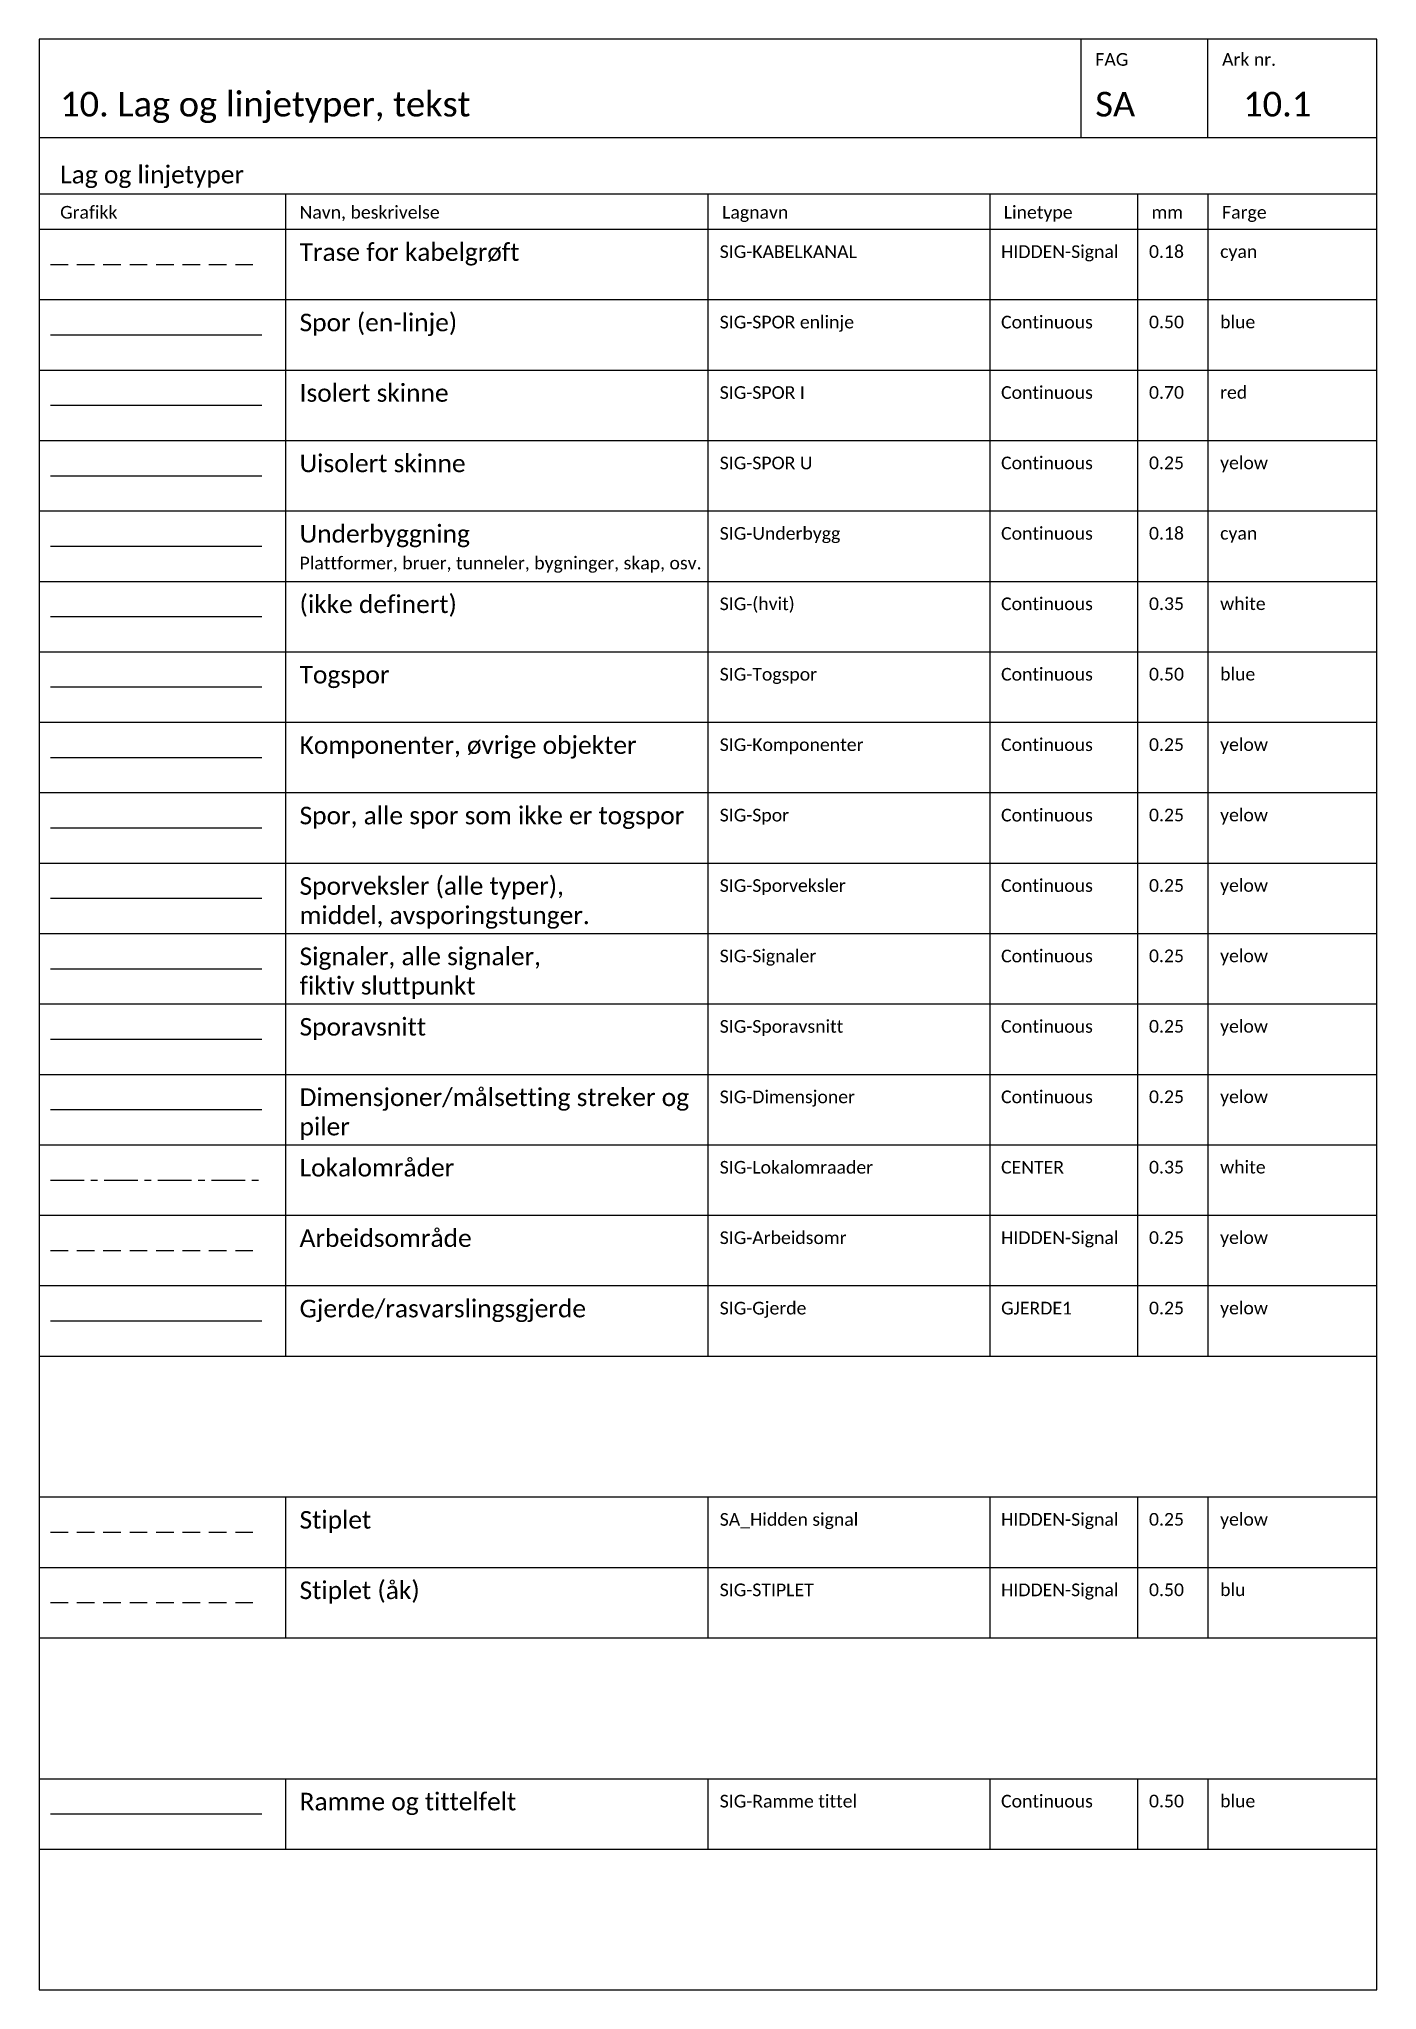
# Model space of a CAD drawing. Header units: millimetres. Extents: x -210 to 2500, y -2763 to 277.
# Drawn here: x 0 to 190, y -2763 to -2486 of the extents above; entities that cross this region are included whole.
import ezdxf
from ezdxf.lldxf.tags import DXFTag

# ---------------------------------------------------------------- set-up
doc = ezdxf.new("R2010")
doc.units = ezdxf.units.MM
doc.linetypes.add('CENTER', pattern=[50.8, 31.75, -6.35, 6.35, -6.35])
doc.linetypes.add('HIDDEN_Signal', pattern=[3.75, 2.5, -1.25])
for name, color, linetype in [('RAMME', 5, 'Continuous'), ('RAMME SYMBOLER', 4, 'Continuous'), ('RAMME TEKST', 7, 'Continuous'), ('SA_Hidden signal', 2, 'HIDDEN_Signal'), ('SIG-(hvit) 035', 7, 'Continuous'), ('SIG-Arbeidsomr', 2, 'HIDDEN_Signal'), ('SIG-Dimensjoner', 2, 'Continuous'), ('SIG-Gjede', 2, 'GJERDE1'), ('SIG-KABELKANAL', 4, 'HIDDEN_Signal'), ('SIG-Komponenter', 2, 'Continuous'), ('SIG-Lokalomraader', 7, 'CENTER'), ('SIG-Ramme tittelfelt', 5, 'Continuous'), ('SIG-Signaler', 2, 'Continuous'), ('SIG-Spor', 2, 'Continuous'), ('SIG-SPOR enlinje', 5, 'Continuous'), ('SIG-SPOR-I', 1, 'Continuous'), ('SIG-SPOR-U', 2, 'Continuous'), ('SIG-Sporavsnitt', 2, 'Continuous'), ('SIG-Sporveksler', 2, 'Continuous'), ('SIG-STIPLET', 5, 'HIDDEN_Signal'), ('SIG-Togspor', 5, 'Continuous'), ('SIG-Underbygg', 4, 'Continuous')]:
    doc.layers.add(name, color=color, linetype=linetype)
doc.styles.add('Calibri', font='calibri.ttf')
doc.styles.get("Standard").update_dxf_attribs({"font": 'txt.shx'})
tags = doc.linetypes.add('GJERDE1', pattern='A,3.05,["//",Standard,S=1.25,R=0,X=0,Y=-0.7],4.5', length=7.55).pattern_tags.tags
tags[4] = DXFTag(74, 10)

msp = doc.modelspace()

# ---------------------------------------------------------------- texts
at = {"layer": 'RAMME TEKST', "linetype": 'ByBlock', "style": 'Calibri'}
for s, height, p in [('FAG', 1.8, (150, -2489.8)), ('Ark nr.', 1.8, (168, -2489.8)), ('10. Lag og linjetyper, tekst', 3.5, (3, -2497)), ('SA', 3.5, (150, -2497)), ('10.1', 3.5, (171, -2497)), ('Lag og linjetyper', 2.5, (3, -2506.5)), ('Grafikk', 1.8, (3, -2511.5)), ('Navn, beskrivelse', 1.8, (37, -2511.5)), ('Linetype', 1.8, (137, -2511.5)), ('Lagnavn', 1.8, (97, -2511.5)), ('mm', 1.8, (157.984, -2511.5)), ('Farge', 1.8, (168, -2511.5)), ('Trase for kabelgrøft', 2.5, (37, -2517.5)), ('HIDDEN-Signal', 1.8, (136.619, -2517.092)), ('0.18', 1.8, (157.621, -2517.075)), ('SIG-KABELKANAL ', 1.8, (96.663, -2517.092)), ('cyan', 1.8, (167.724, -2517.075)), ('Spor (en-linje)', 2.5, (37, -2527.5)), ('SIG-SPOR enlinje', 1.8, (96.663, -2527.092)), ('Continuous', 1.8, (136.619, -2527.092)), ('0.50', 1.8, (157.621, -2527.075)), ('blue', 1.8, (167.724, -2527.075)), ('Isolert skinne', 2.5, (37, -2537.5)), ('SIG-SPOR I ', 1.8, (96.663, -2537.092)), ('Continuous', 1.8, (136.619, -2537.092)), ('0.70', 1.8, (157.621, -2537.075)), ('red', 1.8, (167.724, -2537.075)), ('Uisolert skinne', 2.5, (37, -2547.5)), ('SIG-SPOR U ', 1.8, (96.663, -2547.092)), ('Continuous', 1.8, (136.619, -2547.092)), ('0.25', 1.8, (157.621, -2547.075)), ('yelow', 1.8, (167.724, -2547.075)), ('Underbyggning', 2.5, (37, -2557.5)), ('SIG-Underbygg', 1.8, (96.663, -2557.092)), ('Continuous', 1.8, (136.619, -2557.092)), ('0.18', 1.8, (157.621, -2557.075)), ('cyan', 1.8, (167.724, -2557.075)), ('(ikke definert)', 2.5, (37, -2567.5)), ('SIG-(hvit) ', 1.8, (96.663, -2567.092)), ('Continuous', 1.8, (136.619, -2567.092)), ('0.35', 1.8, (157.621, -2567.075)), ('white', 1.8, (167.724, -2567.075)), ('Togspor', 2.5, (37, -2577.5)), ('SIG-Togspor', 1.8, (96.663, -2577.092)), ('Continuous', 1.8, (136.619, -2577.092)), ('0.50', 1.8, (157.621, -2577.075)), ('blue', 1.8, (167.724, -2577.075)), ('Komponenter, øvrige objekter', 2.5, (37, -2587.5)), ('SIG-Komponenter', 1.8, (96.663, -2587.092)), ('Continuous', 1.8, (136.619, -2587.092)), ('0.25', 1.8, (157.621, -2587.075)), ('yelow', 1.8, (167.724, -2587.075)), ('Spor, alle spor som ikke er togspor', 2.5, (37, -2597.5)), ('SIG-Spor', 1.8, (96.663, -2597.092)), ('Continuous', 1.8, (136.619, -2597.092)), ('0.25', 1.8, (157.621, -2597.075)), ('yelow', 1.8, (167.724, -2597.075)), ('SIG-Sporveksler', 1.8, (96.663, -2607.092)), ('Continuous', 1.8, (136.619, -2607.092)), ('0.25', 1.8, (157.621, -2607.075)), ('yelow', 1.8, (167.724, -2607.075)), ('SIG-Signaler', 1.8, (96.663, -2617.092)), ('Continuous', 1.8, (136.619, -2617.092)), ('0.25', 1.8, (157.621, -2617.075)), ('yelow', 1.8, (167.724, -2617.075)), ('Sporavsnitt', 2.5, (37, -2627.5)), ('SIG-Sporavsnitt', 1.8, (96.663, -2627.092)), ('Continuous', 1.8, (136.619, -2627.092)), ('0.25', 1.8, (157.621, -2627.075)), ('yelow', 1.8, (167.724, -2627.075)), ('SIG-Dimensjoner', 1.8, (96.663, -2637.092)), ('Continuous', 1.8, (136.619, -2637.092)), ('0.25', 1.8, (157.621, -2637.075)), ('yelow', 1.8, (167.724, -2637.075)), ('SIG-Lokalomraader', 1.8, (96.663, -2647.092)), ('CENTER', 1.8, (136.619, -2647.092)), ('0.35', 1.8, (157.621, -2647.075)), ('white', 1.8, (167.724, -2647.075)), ('SIG-Arbeidsomr', 1.8, (96.663, -2657.092)), ('HIDDEN-Signal', 1.8, (136.619, -2657.092)), ('0.25', 1.8, (157.621, -2657.075)), ('yelow', 1.8, (167.724, -2657.075)), ('SIG-Gjerde', 1.8, (96.663, -2667.092)), ('GJERDE1', 1.8, (136.619, -2667.092)), ('0.25', 1.8, (157.621, -2667.075)), ('yelow', 1.8, (167.724, -2667.075)), ('Stiplet', 2.5, (37, -2697.5)), ('SA_Hidden signal', 1.8, (96.663, -2697.092)), ('HIDDEN-Signal', 1.8, (136.619, -2697.092)), ('yelow', 1.8, (167.724, -2697.075)), ('0.25', 1.8, (157.621, -2697.075)), ('Stiplet (åk)', 2.5, (37, -2707.5)), ('SIG-STIPLET', 1.8, (96.663, -2707.092)), ('HIDDEN-Signal', 1.8, (136.619, -2707.092)), ('0.50', 1.8, (157.621, -2707.075)), ('blu', 1.8, (167.724, -2707.075)), ('Ramme og tittelfelt', 2.5, (37, -2737.5)), ('SIG-Ramme tittel', 1.8, (96.663, -2737.092)), ('Continuous', 1.8, (136.619, -2737.092)), ('0.50', 1.8, (157.621, -2737.075)), ('blue', 1.8, (167.724, -2737.075))]:
    msp.add_text(s, height=height, dxfattribs=at).set_placement(p)
at = {"layer": 'RAMME TEKST', "lineweight": -2, "attachment_point": 1, "style": 'Calibri'}
for s, insert, char_height, width in [('Plattformer, bruer, tunneler, bygninger, skap, osv.', (37, -2559.5), 1.8, 58), ('Sporveksler (alle typer), middel, avsporingstunger.', (37, -2605), 2.5, 49.88654), ('Signaler, alle signaler, \\Pfiktiv sluttpunkt', (37, -2615), 2.5, 58), ('Dimensjoner/målsetting streker og piler', (37, -2635), 2.5, 56.38781), ('Lokalområder', (37, -2645), 2.5, 56.38781), ('Arbeidsområde', (37, -2655), 2.5, 56.38781), ('Gjerde/rasvarslingsgjerde', (37, -2665), 2.5, 56.38781)]:
    msp.add_mtext(s, dxfattribs=dict(at, insert=insert, char_height=char_height, width=width))

# ---------------------------------------------------------------- linework, layer by layer
at = {"layer": 'RAMME'}
msp.add_lwpolyline([(190, -2486), (0, -2486), (0, -2763), (190, -2763)], close=True, dxfattribs=at)
msp.add_lwpolyline([(0, -2500), (190, -2500)], dxfattribs=at)
at = {"layer": 'RAMME SYMBOLER'}
for p, q in [((148, -2500), (148, -2486)), ((166, -2500), (166, -2486)), ((0, -2508), (190, -2508)), ((35, -2508), (35, -2673)), ((95, -2508), (95, -2673)), ((135, -2508), (135, -2673)), ((156, -2508), (156, -2673)), ((166, -2508), (166, -2673)), ((0, -2513), (190, -2513)), ((0, -2523), (190, -2523)), ((0, -2533), (190, -2533)), ((0, -2543), (190, -2543)), ((0, -2553), (190, -2553)), ((0, -2563), (190, -2563)), ((0, -2573), (190, -2573)), ((0, -2583), (190, -2583)), ((0, -2593), (190, -2593)), ((0, -2603), (190, -2603)), ((0, -2613), (190, -2613)), ((0, -2623), (190, -2623)), ((0, -2633), (190, -2633)), ((0, -2643), (190, -2643)), ((0, -2653), (190, -2653)), ((0, -2663), (190, -2663)), ((0, -2673), (190, -2673)), ((0, -2693), (190, -2693)), ((35, -2693), (35, -2703)), ((95, -2693), (95, -2703)), ((135, -2693), (135, -2703)), ((156, -2693), (156, -2703)), ((166, -2693), (166, -2703)), ((0, -2703), (190, -2703)), ((0, -2703), (190, -2703)), ((35, -2703), (35, -2713)), ((95, -2703), (95, -2713)), ((135, -2703), (135, -2713)), ((156, -2703), (156, -2713)), ((166, -2703), (166, -2713)), ((0, -2713), (190, -2713)), ((0, -2733), (190, -2733)), ((35, -2733), (35, -2743)), ((95, -2733), (95, -2743)), ((135, -2733), (135, -2743)), ((156, -2733), (156, -2743)), ((166, -2733), (166, -2743)), ((0, -2743), (190, -2743))]:
    msp.add_line(p, q, dxfattribs=at)
at = {"layer": 'SA_Hidden signal'}
msp.add_line((1.632, -2698), (31.632, -2698), dxfattribs=at)
at = {"layer": 'SIG-(hvit) 035'}
msp.add_line((1.632, -2568), (31.632, -2568), dxfattribs=at)
at = {"layer": 'SIG-Arbeidsomr'}
msp.add_line((1.632, -2658), (31.632, -2658), dxfattribs=at)
at = {"layer": 'SIG-Dimensjoner'}
msp.add_line((1.632, -2638), (31.632, -2638), dxfattribs=at)
at = {"layer": 'SIG-Gjede'}
msp.add_line((1.632, -2668), (31.632, -2668), dxfattribs=at)
at = {"layer": 'SIG-KABELKANAL'}
msp.add_line((1.632, -2518), (31.632, -2518), dxfattribs=at)
at = {"layer": 'SIG-Komponenter'}
msp.add_line((1.632, -2588), (31.632, -2588), dxfattribs=at)
at = {"layer": 'SIG-Lokalomraader', "ltscale": 0.15}
msp.add_line((1.632, -2648), (31.632, -2648), dxfattribs=at)
at = {"layer": 'SIG-Ramme tittelfelt'}
msp.add_line((1.632, -2738), (31.632, -2738), dxfattribs=at)
at = {"layer": 'SIG-Signaler'}
msp.add_line((1.632, -2618), (31.632, -2618), dxfattribs=at)
at = {"layer": 'SIG-Spor'}
msp.add_line((1.632, -2598), (31.632, -2598), dxfattribs=at)
at = {"layer": 'SIG-SPOR enlinje'}
msp.add_line((1.632, -2528), (31.632, -2528), dxfattribs=at)
at = {"layer": 'SIG-SPOR-I'}
msp.add_line((1.632, -2538), (31.632, -2538), dxfattribs=at)
at = {"layer": 'SIG-SPOR-U'}
msp.add_line((1.632, -2548), (31.632, -2548), dxfattribs=at)
at = {"layer": 'SIG-Sporavsnitt'}
msp.add_line((1.632, -2628), (31.632, -2628), dxfattribs=at)
at = {"layer": 'SIG-Sporveksler'}
msp.add_line((1.632, -2608), (31.632, -2608), dxfattribs=at)
at = {"layer": 'SIG-STIPLET'}
msp.add_line((1.632, -2708), (31.632, -2708), dxfattribs=at)
at = {"layer": 'SIG-Togspor'}
msp.add_line((1.632, -2578), (31.632, -2578), dxfattribs=at)
at = {"layer": 'SIG-Underbygg'}
msp.add_line((1.632, -2558), (31.632, -2558), dxfattribs=at)

msp.set_redraw_order([(e.dxf.handle, doc.entitydb.next_handle()) for e in msp.query("TEXT MTEXT ATTDEF DIMENSION ARC_DIMENSION")])  # texts and dimensions are drawn at this point

doc.saveas('drawing.dxf')
